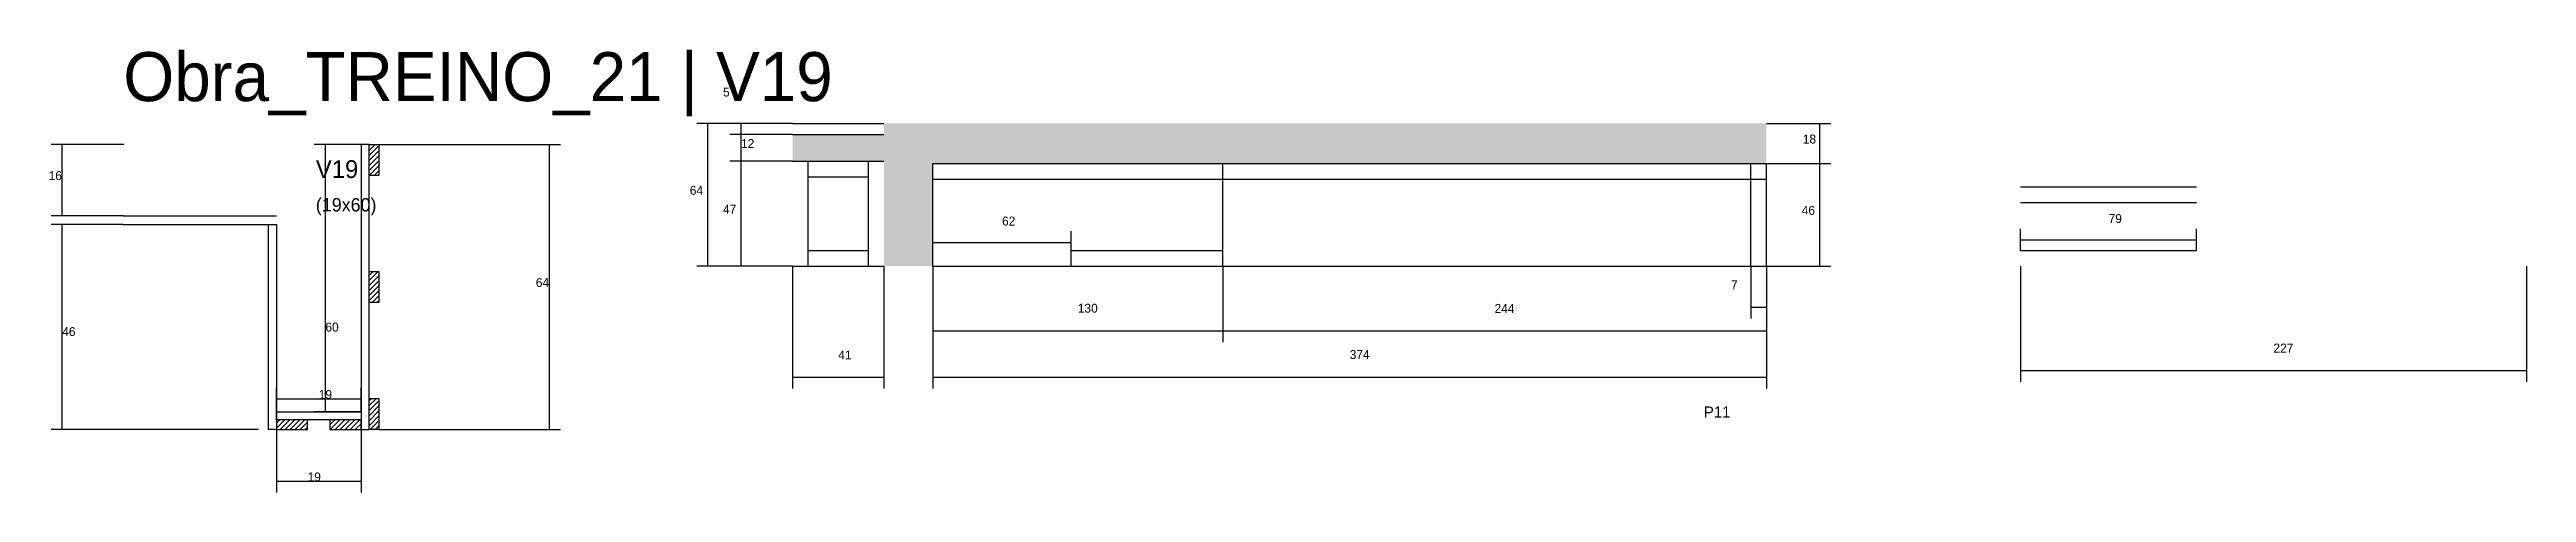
# Model space of a CAD drawing. Header units: metres. Extents: x -41 to 34840, y -36000 to 1848.
# Drawn here: x 23247 to 24358, y -23636 to -23437 of the extents above; entities that cross this region are included whole.
import ezdxf

# ---------------------------------------------------------------- set-up
doc = ezdxf.new("R2010")
doc.units = ezdxf.units.M
for name, color, linetype in [('COTA', 4, 'Continuous'), ('Cota Seção (2x)', 4, 'Continuous'), ('LABEL_ID', 3, 'Continuous'), ('Madeira', 126, 'Continuous'), ('NOMENCLATURA', 7, 'Continuous'), ('Painéis', 200, 'Continuous'), ('SARR_2.2x7', 40, 'Continuous'), ('Texto Seção', 7, 'Continuous')]:
    doc.layers.add(name, color=color, linetype=linetype)

msp = doc.modelspace()

# ---------------------------------------------------------------- texts
at = {"layer": 'COTA'}
for s, p in [('5', (23549.1, -23457.9)), ('12', (23557.2, -23481)), ('18', (24033.6, -23479)), ('16', (23246.5, -23495.4)), ('64', (23534.2, -23502)), ('47', (23549.1, -23510.5)), ('62', (23674.3, -23515.8)), ('46', (24033.1, -23511)), ('79', (24170.8, -23514.7)), ('64', (23465.1, -23543.4)), ('7', (24001.4, -23544.4)), ('46', (23252.6, -23565.4)), ('130', (23708.3, -23554.9)), ('244', (23895.3, -23555)), ('41', (23600.8, -23575.9)), ('374', (23830.3, -23575.7)), ('227', (24244.8, -23572.8)), ('19', (23362.7, -23630.6))]:
    msp.add_text(s, height=4, dxfattribs=at).set_placement(p)
at = {"layer": 'Cota Seção (2x)'}
for s, p in [('60', (23370.7, -23563.4)), ('19', (23367.7, -23593.6))]:
    msp.add_text(s, height=4, dxfattribs=at).set_placement(p)
at = {"layer": 'LABEL_ID'}
msp.add_text('Obra_TREINO_21 | V19', height=22, dxfattribs=at).set_placement((23280, -23460))
at = {"layer": 'NOMENCLATURA'}
msp.add_text('P11', height=5, dxfattribs=at).set_placement((23989.2, -23602))
at = {"layer": 'Texto Seção'}
for s, height, p in [('V19', 8, (23366.4, -23494.5)), ('(19x60)', 6, (23366.4, -23509.5))]:
    msp.add_text(s, height=height, dxfattribs=at).set_placement(p)

# ---------------------------------------------------------------- hatches: boundary and pattern name
at = {"layer": 'COTA'}
h = msp.add_hatch(dxfattribs=at)
h.set_pattern_fill('AR-CONC', scale=0.03)
h.paths.add_polyline_path([(23580.3, -23487), (23621.3, -23487), (23621.3, -23534), (23643.3, -23534), (23643.3, -23488), (24017.3, -23488), (24017.3, -23470), (23621.3, -23470), (23621.3, -23475), (23580.3, -23475)])
at = {"layer": 'Madeira'}
h = msp.add_hatch(dxfattribs=at)
h.set_pattern_fill('ANSI31', scale=0.5)
h.paths.add_polyline_path([(23394.7, -23479.4), (23390.3, -23479.4), (23390.3, -23493.4), (23394.7, -23493.4)])
h = msp.add_hatch(dxfattribs=at)
h.set_pattern_fill('ANSI31', scale=0.5)
h.paths.add_polyline_path([(23394.7, -23536.4), (23390.3, -23536.4), (23390.3, -23550.4), (23394.7, -23550.4)])
h = msp.add_hatch(dxfattribs=at)
h.set_pattern_fill('ANSI31', scale=0.5)
h.paths.add_polyline_path([(23394.7, -23593.4), (23390.3, -23593.4), (23390.3, -23607.4), (23394.7, -23607.4)])
h = msp.add_hatch(dxfattribs=at)
h.set_pattern_fill('ANSI31', scale=0.5)
h.paths.add_polyline_path([(23348.7, -23603), (23348.7, -23607.4), (23362.7, -23607.4), (23362.7, -23603)])
h = msp.add_hatch(dxfattribs=at)
h.set_pattern_fill('ANSI31', scale=0.5)
h.paths.add_polyline_path([(23372.7, -23603), (23372.7, -23607.4), (23386.7, -23607.4), (23386.7, -23603)])

# ---------------------------------------------------------------- linework, layer by layer
at = {"layer": 'COTA'}
for p, q in [((23580.3, -23470), (23537.3, -23470)), ((23542.3, -23534), (23542.3, -23470)), ((23580.3, -23470), (23552.2, -23470)), ((23557.2, -23475), (23557.2, -23470)), ((24017.3, -23470), (24046.2, -23470)), ((24041.2, -23488), (24041.2, -23470)), ((23280.2, -23479.4), (23247.6, -23479.4)), ((23252.6, -23511.4), (23252.6, -23479.4)), ((23394.7, -23479.4), (23476.2, -23479.4)), ((23471.2, -23607.4), (23471.2, -23479.4)), ((23580.3, -23475), (23552.2, -23475)), ((23580.3, -23475), (23552.2, -23475)), ((23557.2, -23487), (23557.2, -23475)), ((23580.3, -23487), (23552.2, -23487)), ((23580.3, -23487), (23552.2, -23487)), ((23557.2, -23534), (23557.2, -23487)), ((24017.3, -23488), (24046.2, -23488)), ((24017.3, -23488), (24046.2, -23488)), ((24041.2, -23534), (24041.2, -23488)), ((23280, -23511.4), (23247.6, -23511.4)), ((23280, -23515.4), (23247.6, -23515.4)), ((23252.6, -23607.4), (23252.6, -23515.4)), ((23643.3, -23534), (23643.3, -23518.4)), ((23643.3, -23523.4), (23705.3, -23523.4)), ((23705.3, -23527), (23705.3, -23518.4)), ((24131.3, -23527), (24131.3, -23517.3)), ((24131.3, -23522.3), (24210.3, -23522.3)), ((24210.3, -23527), (24210.3, -23517.3)), ((23580.3, -23534), (23537.3, -23534)), ((23580.3, -23534), (23552.2, -23534)), ((23580.3, -23534), (23580.3, -23588.9)), ((23621.3, -23534), (23621.3, -23588.9)), ((23643.3, -23534), (23643.3, -23568.1)), ((23643.3, -23534), (23643.3, -23588.9)), ((23773.3, -23534), (23773.3, -23568.1)), ((23773.3, -23534), (23773.3, -23568.1)), ((24010.3, -23534), (24010.3, -23557.5)), ((24017.3, -23534), (24017.3, -23568.1)), ((24017.3, -23534), (24017.3, -23588.9)), ((24017.3, -23534), (24046.2, -23534)), ((24017.3, -23534), (24017.3, -23557.5)), ((24131.3, -23534), (24131.3, -23585.9)), ((24358.3, -23534), (24358.3, -23585.9)), ((24010.3, -23552.5), (24017.3, -23552.5)), ((23643.3, -23563.1), (23773.3, -23563.1)), ((23773.3, -23563.1), (24017.3, -23563.1)), ((24131.3, -23580.9), (24358.3, -23580.9)), ((23580.3, -23583.9), (23621.3, -23583.9)), ((23643.3, -23583.9), (24017.3, -23583.9)), ((23340.7, -23607.4), (23247.6, -23607.4)), ((23348.7, -23607.4), (23348.7, -23635.6)), ((23386.7, -23607.4), (23386.7, -23635.6)), ((23394.7, -23607.4), (23476.2, -23607.4)), ((23348.7, -23630.6), (23386.7, -23630.6))]:
    msp.add_line(p, q, dxfattribs=at)
at = {"layer": 'Cota Seção (2x)'}
for p, q in [((23386.7, -23479.4), (23365.7, -23479.4)), ((23370.7, -23599.4), (23370.7, -23479.4)), ((23348.7, -23599.4), (23348.7, -23588.6)), ((23348.7, -23593.6), (23386.7, -23593.6)), ((23386.7, -23599.4), (23386.7, -23588.6)), ((23386.7, -23599.4), (23365.7, -23599.4))]:
    msp.add_line(p, q, dxfattribs=at)
at = {"layer": 'Madeira'}
for points in [[(23394.7, -23479.4), (23394.7, -23493.4), (23390.3, -23493.4), (23390.3, -23479.4)], [(23394.7, -23536.4), (23394.7, -23550.4), (23390.3, -23550.4), (23390.3, -23536.4)], [(23394.7, -23593.4), (23394.7, -23607.4), (23390.3, -23607.4), (23390.3, -23593.4)], [(23362.7, -23603), (23348.7, -23603), (23348.7, -23607.4), (23362.7, -23607.4)], [(23386.7, -23603), (23372.7, -23603), (23372.7, -23607.4), (23386.7, -23607.4)]]:
    msp.add_lwpolyline(points, close=True, dxfattribs=at)
at = {"layer": 'Painéis'}
for p, q in [((23580.3, -23470), (23621.3, -23470)), ((23580.3, -23475), (23621.3, -23475)), ((23580.3, -23487), (23621.3, -23487)), ((23643.3, -23488), (24017.3, -23488)), ((23643.3, -23534), (23643.3, -23488)), ((23773.3, -23534), (23773.3, -23488)), ((24017.3, -23534), (24017.3, -23488)), ((23280, -23511.4), (23348.7, -23511.4)), ((23280, -23515.4), (23348.7, -23515.4)), ((23580.3, -23534), (23621.3, -23534)), ((23643.3, -23534), (24017.3, -23534))]:
    msp.add_line(p, q, dxfattribs=at)
for points in [[(23390.3, -23607.4), (23390.3, -23479.4), (23386.7, -23479.4), (23386.7, -23607.4)], [(23345.1, -23607.4), (23345.1, -23515.4), (23348.7, -23515.4), (23348.7, -23607.4)], [(23348.7, -23599.4), (23386.7, -23599.4), (23386.7, -23603), (23348.7, -23603)]]:
    msp.add_lwpolyline(points, close=True, dxfattribs=at)
at = {"layer": 'SARR_2.2x7'}
for p, q in [((23587.3, -23534), (23587.3, -23487)), ((23587.3, -23494), (23614.3, -23494)), ((23614.3, -23534), (23614.3, -23487)), ((24010.3, -23534), (24010.3, -23488)), ((23643.3, -23495), (23773.3, -23495)), ((23773.3, -23495), (24017.3, -23495)), ((24131.3, -23498.5), (24210.3, -23498.5)), ((24131.3, -23505.5), (24210.3, -23505.5)), ((23587.3, -23527), (23614.3, -23527)), ((23705.3, -23527), (23773.3, -23527)), ((23705.3, -23534), (23705.3, -23527)), ((24131.3, -23527), (24210.3, -23527)), ((23705.3, -23534), (23708.8, -23534))]:
    msp.add_line(p, q, dxfattribs=at)

msp.set_redraw_order([(e.dxf.handle, doc.entitydb.next_handle()) for e in msp.query("TEXT MTEXT ATTDEF DIMENSION ARC_DIMENSION")])  # texts and dimensions are drawn at this point

doc.saveas('drawing.dxf')
